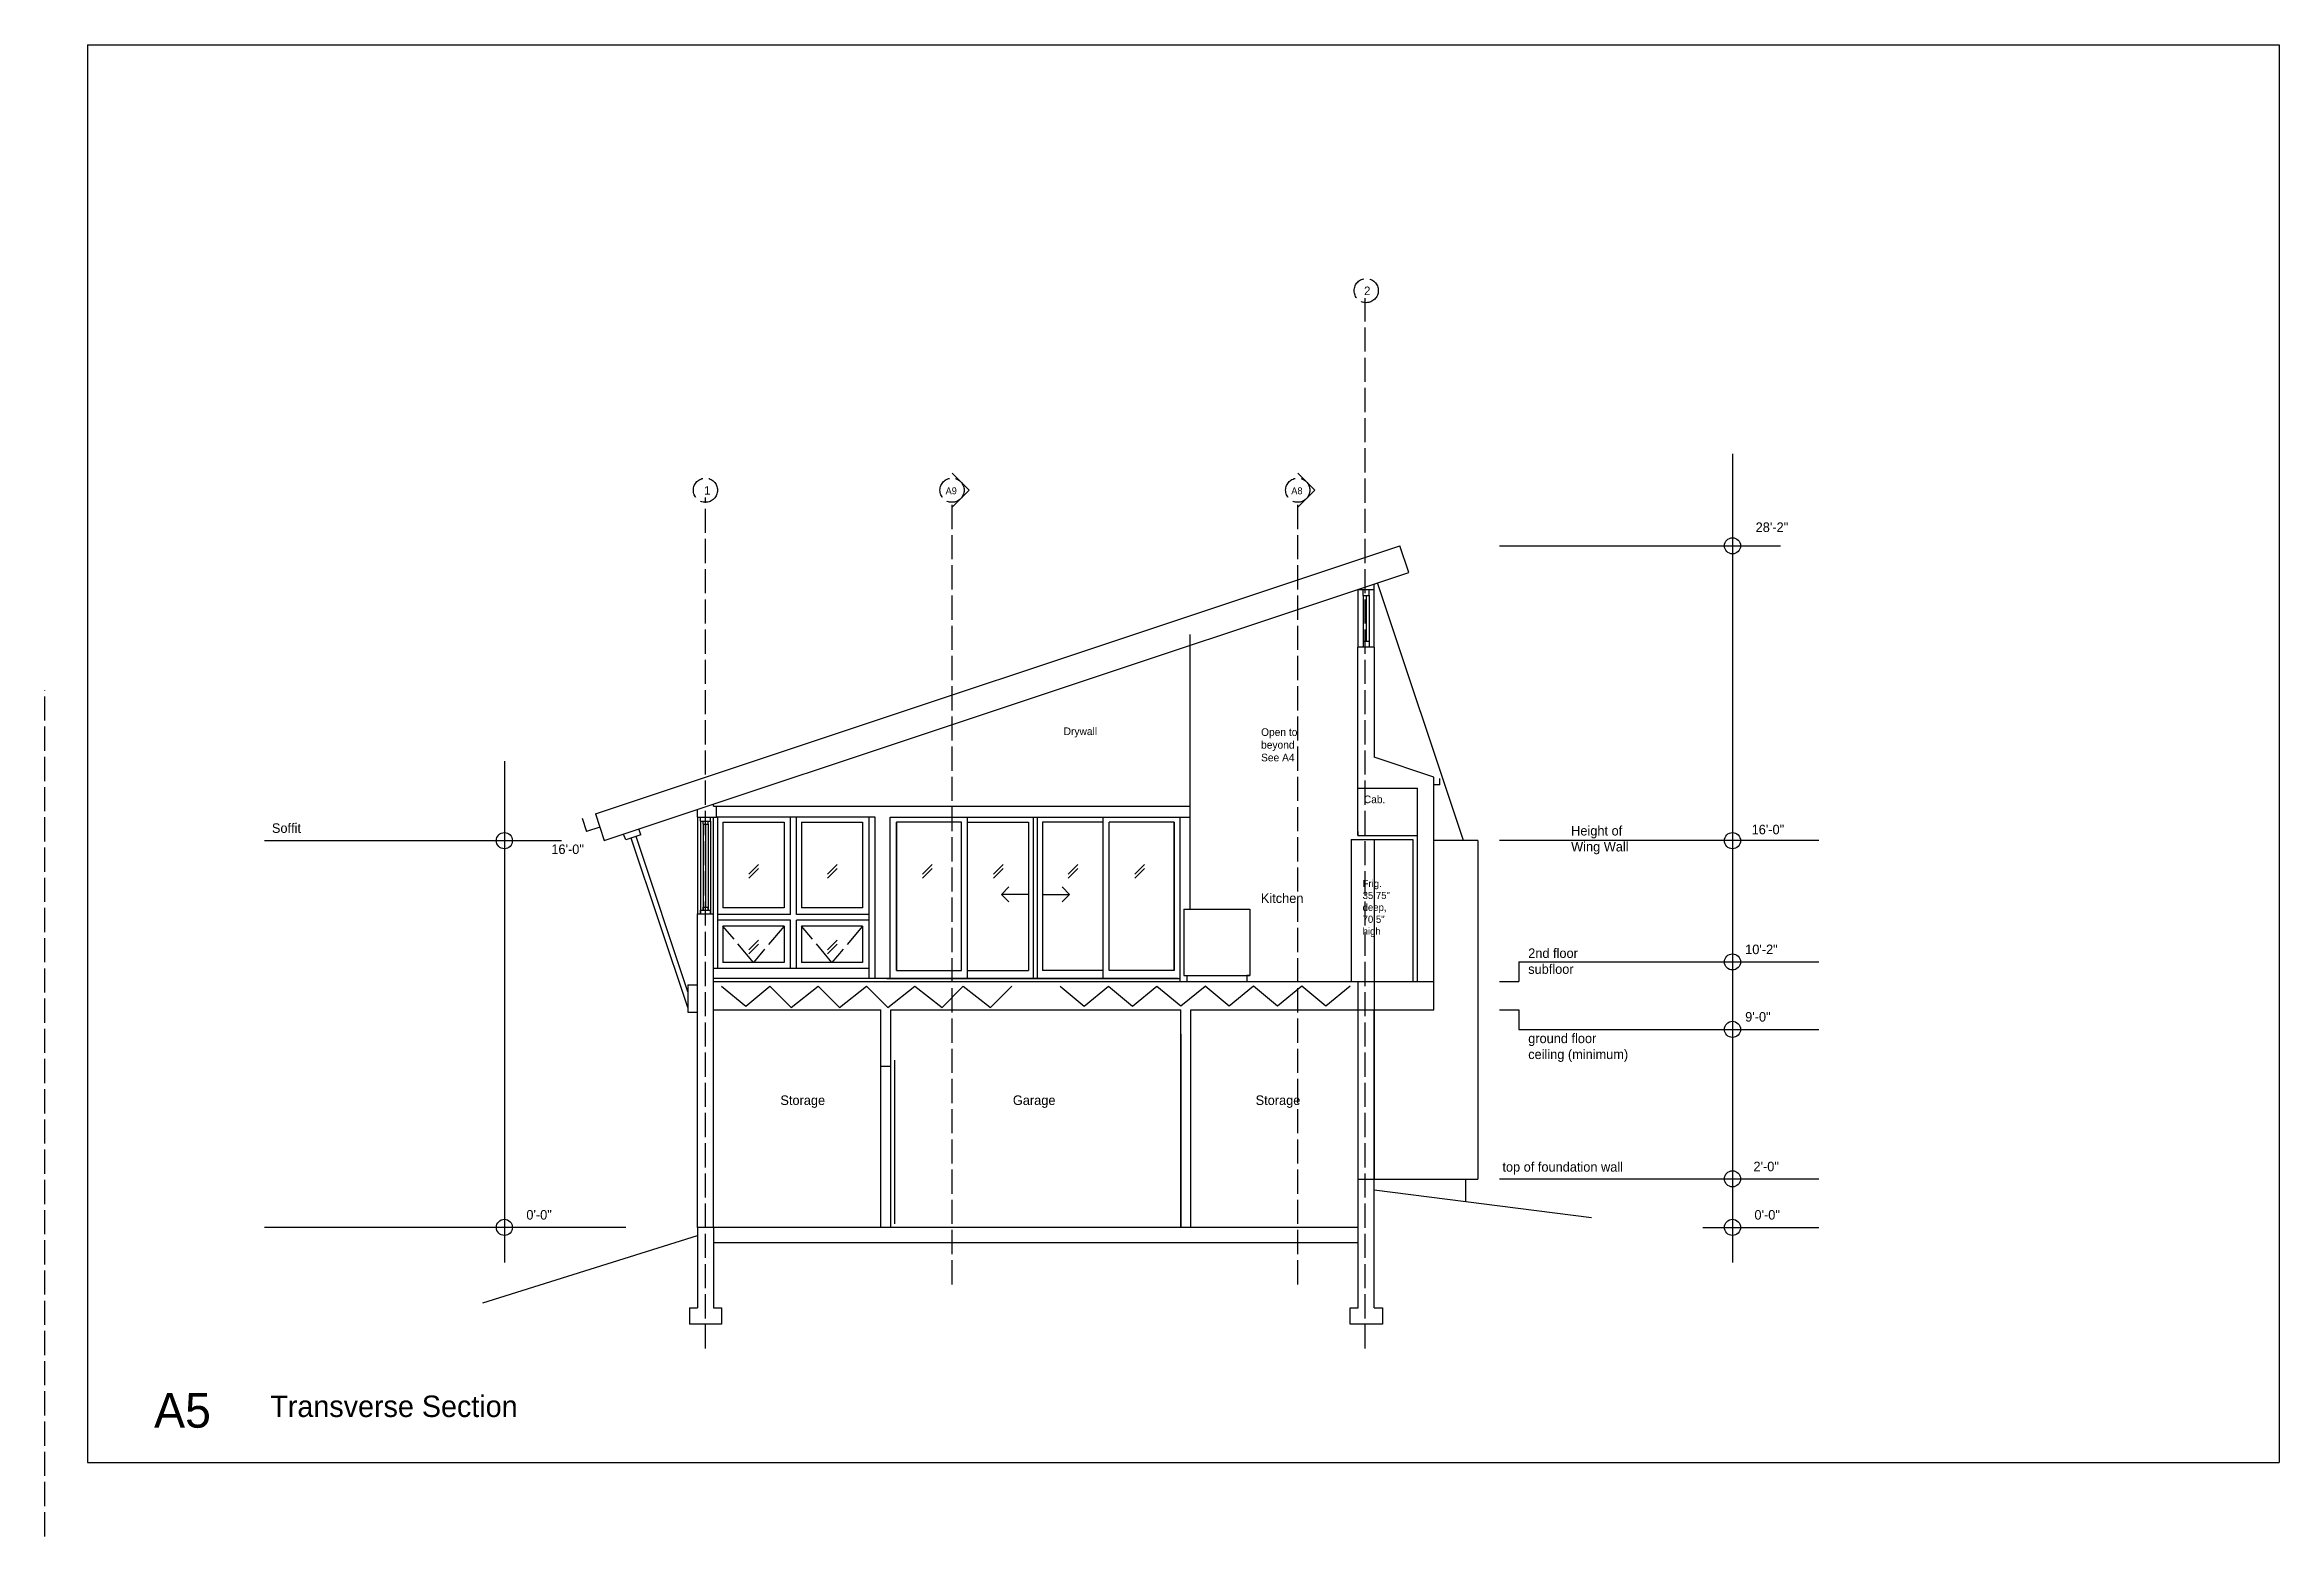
# Model space of a CAD drawing. Header units: inches. Extents: x -173 to 6851, y -308 to 3486.
# Drawn here: x 2145 to 3254, y 1934 to 2675 of the extents above; entities that cross this region are included whole.
import ezdxf

# ---------------------------------------------------------------- set-up
doc = ezdxf.new("R2010")
doc.units = ezdxf.units.IN
doc.header["$MEASUREMENT"] = 0
doc.linetypes.add('ACAD_ISO02W100', pattern=[15, 12, -3])
for name, color, linetype in [('const', 7, 'Continuous'), ('e1', 7, 'Continuous'), ('e2', 251, 'Continuous'), ('grid', 252, 'ACAD_ISO02W100'), ('millwork', 253, 'Continuous'), ('soffit', 253, 'ACAD_ISO02W100'), ('walls', 7, 'Continuous')]:
    doc.layers.add(name, color=color, linetype=linetype)

msp = doc.modelspace()

# ---------------------------------------------------------------- texts
at = {"layer": 'const', "attachment_point": 1}
for s, insert, char_height, width in [('2', (2799.7, 2554.7), 4.26, 1625.197), ('1', (2472.1, 2455.6), 4.26, 1625.197), ('A9', (2592, 2455), 3.41, 1300.158), ('A8', (2763.6, 2455), 3.41, 1300.158), ('28\'-2"', (2994.1, 2437.6), 4.74, 1805.775), ('Drywall', (2650.6, 2335.8), 3.79, 1444.62), ('Open to^Jbeyond^JSee A4', (2748.6, 2335.4), 3.789, 1444.62), ('Cab.', (2799.6, 2302), 3.79, 1444.62), ('Soffit', (2257.6, 2288.2), 4.74, 1805.775), ('Height of \\PWing Wall', (2902.5, 2286.9), 4.74, 1805.775), ('16\'-0"', (2992.1, 2287.5), 4.74, 1805.775), ('16\'-0"', (2396.3, 2277.7), 4.74, 1805.775), ('Kitchen', (2748.5, 2253.4), 4.74, 1805.775), ('Frig.^J35.75"^Jdeep,^J70.5"^Jhigh', (2799, 2260.1), 3.552, 1354.331), ('2nd floor^Jsubfloor', (2881.2, 2226.1), 4.736, 1805.775), ('10\'-2"', (2988.9, 2228), 4.74, 1805.775), ('9\'-0"', (2988.9, 2194.5), 4.74, 1805.775), ('ground floor^Jceiling (minimum)', (2881.2, 2183.8), 4.736, 1805.775), ('Storage', (2510, 2153.1), 4.74, 1805.775), ('Garage', (2625.4, 2153.1), 4.74, 1805.775), ('Storage', (2745.9, 2153.1), 4.74, 1805.775), ('top of foundation wall', (2868.4, 2120), 4.736, 1805.775), ('2\'-0"', (2993, 2120.2), 4.74, 1805.775), ('0\'-0"', (2383.9, 2096.2), 4.74, 1805.775), ('0\'-0"', (2993.5, 2096.2), 4.74, 1805.775), ('A5', (2199.1, 2005.4), 17.26, 6582.049), ('Transverse Section', (2256.8, 2004.1), 10.656, 4062.993)]:
    msp.add_mtext(s, dxfattribs=dict(at, insert=insert, char_height=char_height, width=width))

# ---------------------------------------------------------------- linework, layer by layer
for p, q in [((2166, 2674.8), (3254, 2674.8)), ((2166, 2674.8), (2166, 1970.8)), ((3254, 2674.8), (3254, 1970.8)), ((2166, 2475.8), (2166, 1970.8)), ((2796.8, 2111.6), (2804.8, 2111.6)), ((2166, 1970.8), (2836.2, 1970.8)), ((2166, 1970.8), (3254, 1970.8))]:
    msp.add_line(p, q)
at = {"layer": 'e1'}
for p, q in [((2800.8, 2401.4), (2800.8, 2378.7)), ((2796.7, 2305.6), (2796.7, 2375.7)), ((2804.8, 2375.7), (2796.7, 2375.7)), ((2804.7, 2375.7), (2804.7, 2321.1)), ((2804.8, 2375.7), (2804.8, 2375.7)), ((2834.3, 2195.6), (2834.3, 2311.2)), ((2837.3, 2307.4), (2834.3, 2307.4)), ((2837.3, 2307.4), (2837.3, 2310.4)), ((2476.8, 2296.7), (2478.3, 2296.7)), ((2796.7, 2282.1), (2796.7, 2305.6)), ((2796.7, 2305.6), (2826.3, 2305.6)), ((2411.6, 2290.7), (2413.8, 2284.1)), ((2418.2, 2292.9), (2422.6, 2279.6)), ((2472.8, 2287.8), (2472.8, 2246.6)), ((2793.4, 2280.1), (2823.9, 2280.1)), ((2793.4, 2280.1), (2793.4, 2209.6)), ((2796.7, 2284.1), (2796.7, 2282.1)), ((2796.7, 2282.1), (2826.3, 2282.1)), ((2823.9, 2280.1), (2823.9, 2209.6)), ((2710.3, 2245.6), (2710.3, 2212.6)), ((2710.3, 2245.6), (2743, 2245.6)), ((2743, 2245.6), (2743, 2212.6)), ((2710.3, 2212.6), (2711.8, 2212.6)), ((2711.8, 2212.6), (2711.8, 2209.6)), ((2743, 2212.6), (2741.5, 2212.6)), ((2741.5, 2212.6), (2741.5, 2209.6)), ((2708.8, 2087.6), (2708.8, 2179.6)), ((2713.8, 2087.6), (2713.8, 2179.6)), ((2559.8, 2087.6), (2559.8, 2167.6)), ((2564.8, 2087.6), (2564.8, 2167.6))]:
    msp.add_line(p, q, dxfattribs=at)
at = {"layer": 'e2'}
for p, q in [((2982.6, 2471.6), (2982.6, 2070.2)), ((2866.9, 2426), (3006.5, 2426)), ((2849.1, 2279.6), (2806.4, 2407.6)), ((2796.7, 2404.3), (2796.7, 2375.7)), ((2799.3, 2401.4), (2799.3, 2378.7)), ((2802.3, 2401.4), (2802.3, 2378.7)), ((2804.8, 2375.7), (2804.8, 2404.3)), ((2713.3, 2382), (2713.3, 2245.6)), ((2373, 2319), (2373, 2070.2)), ((2478.3, 2296.7), (2713.3, 2296.7)), ((2440.8, 2282.5), (2439.8, 2285.4)), ((2468.8, 2291.2), (2468.8, 2243.2)), ((2470.3, 2289.3), (2470.3, 2243.2)), ((2471.6, 2287.8), (2471.6, 2245.1)), ((2474.1, 2287.8), (2474.1, 2245.1)), ((2475.3, 2289.3), (2475.3, 2243.2)), ((2476.8, 2243.2), (2476.8, 2291.2)), ((2551.5, 2291.2), (2478.3, 2291.2)), ((2557, 2291.2), (2478.3, 2291.2)), ((2479, 2216.1), (2479, 2291.2)), ((2481.5, 2288.7), (2511.8, 2288.7)), ((2481.5, 2288.7), (2481.5, 2246.2)), ((2511.8, 2288.7), (2511.8, 2246.2)), ((2515, 2242.9), (2515, 2290.9)), ((2518, 2242.9), (2518, 2290.9)), ((2520.5, 2288.7), (2520.5, 2246.2)), ((2520.5, 2288.7), (2550.8, 2288.7)), ((2550.8, 2288.7), (2550.8, 2246.2)), ((2554, 2211.2), (2554, 2291.2)), ((2557, 2211.2), (2557, 2291.2)), ((2564.5, 2291.2), (2713.3, 2291.2)), ((2564.5, 2211.2), (2564.5, 2291.2)), ((2567.7, 2215.2), (2567.7, 2288.7)), ((2567.7, 2288.7), (2567.7, 2215.2)), ((2599.9, 2288.7), (2567.7, 2288.7)), ((2599.9, 2215.2), (2599.9, 2288.7)), ((2602.9, 2211.2), (2602.9, 2291.2)), ((2602.9, 2288.7), (2633.1, 2288.7)), ((2633.1, 2288.7), (2633.1, 2215.2)), ((2635.6, 2211.2), (2635.6, 2291.2)), ((2637.6, 2211.2), (2637.6, 2291.2)), ((2640.1, 2288.7), (2640.1, 2215.2)), ((2670.2, 2288.7), (2640.1, 2288.7)), ((2670.2, 2211.2), (2670.2, 2291.2)), ((2673.2, 2215.2), (2673.2, 2288.7)), ((2705.5, 2288.7), (2673.2, 2288.7)), ((2705.5, 2215.2), (2705.5, 2288.7)), ((2705.5, 2288.7), (2705.5, 2215.2)), ((2708.3, 2291.2), (2708.3, 2209.6)), ((2254, 2279.6), (2393.1, 2279.6)), ((2393.1, 2279.6), (2401.3, 2279.6)), ((2433.2, 2280), (2432.2, 2282.8)), ((2440.8, 2282.5), (2433.2, 2280)), ((2464.1, 2196.7), (2436, 2280.9)), ((2464.1, 2204.6), (2438.4, 2281.7)), ((2804.8, 2279.6), (2804.8, 2111.6)), ((2856.2, 2279.6), (2834.3, 2279.6)), ((2852.6, 2279.6), (2836.3, 2279.6)), ((2856.2, 2279.6), (2856.2, 2111.6)), ((3025.4, 2279.6), (2866.9, 2279.6)), ((2494.4, 2262.9), (2499.2, 2267.7)), ((2494.4, 2260.9), (2499.2, 2265.7)), ((2533.4, 2262.9), (2538.2, 2267.7)), ((2533.4, 2260.9), (2538.2, 2265.7)), ((2580.5, 2262.9), (2585.3, 2267.7)), ((2580.5, 2260.9), (2585.3, 2265.7)), ((2615.8, 2262.9), (2620.6, 2267.7)), ((2615.8, 2260.9), (2620.6, 2265.7)), ((2652.9, 2262.9), (2657.7, 2267.7)), ((2652.9, 2260.9), (2657.7, 2265.7)), ((2686, 2262.9), (2690.8, 2267.7)), ((2686, 2260.9), (2690.8, 2265.7)), ((2619.7, 2252.9), (2623.4, 2256.7)), ((2633.1, 2252.9), (2619.7, 2252.9)), ((2619.7, 2252.9), (2623.4, 2249.2)), ((2640.1, 2252.9), (2653.5, 2252.9)), ((2653.5, 2252.9), (2649.8, 2256.7)), ((2653.5, 2252.9), (2649.8, 2249.2)), ((2515, 2242.9), (2479, 2242.9)), ((2511.8, 2246.2), (2481.5, 2246.2)), ((2554, 2242.9), (2518, 2242.9)), ((2550.8, 2246.2), (2520.5, 2246.2)), ((2515, 2240.2), (2479, 2240.2)), ((2511.8, 2237.2), (2481.5, 2237.2)), ((2481.5, 2237.2), (2481.5, 2219.1)), ((2494.4, 2225.4), (2499.2, 2230.2)), ((2511.8, 2237.2), (2511.8, 2219.1)), ((2515, 2216.1), (2515, 2240.2)), ((2518, 2216.1), (2518, 2240.2)), ((2554, 2240.2), (2518, 2240.2)), ((2520.5, 2237.2), (2520.5, 2219.1)), ((2550.8, 2237.2), (2520.5, 2237.2)), ((2533.4, 2225.4), (2538.2, 2230.2)), ((2550.8, 2237.2), (2550.8, 2219.1)), ((2511.8, 2219.1), (2481.5, 2219.1)), ((2494.4, 2223.4), (2499.2, 2228.2)), ((2550.8, 2219.1), (2520.5, 2219.1)), ((2533.4, 2223.4), (2538.2, 2228.2)), ((2876.5, 2219.4), (3025.4, 2219.4)), ((2876.5, 2219.4), (2876.5, 2209.6)), ((2554, 2216.1), (2476.5, 2216.1)), ((2707.4, 2211.2), (2476.6, 2211.2)), ((2562.8, 2211.2), (2476.8, 2211.2)), ((2480.8, 2207.4), (2492.8, 2197.4)), ((2492.8, 2197.4), (2504.8, 2207.4)), ((2504.8, 2207.4), (2515.4, 2196.8)), ((2515.4, 2196.8), (2528.8, 2207.4)), ((2528.8, 2207.4), (2539.4, 2196.8)), ((2539.4, 2196.8), (2552.8, 2207.4)), ((2552.8, 2207.4), (2563.4, 2196.8)), ((2562.8, 2211.2), (2708.3, 2211.2)), ((2563.4, 2196.8), (2576.8, 2207.4)), ((2567.7, 2215.2), (2599.9, 2215.2)), ((2576.8, 2207.4), (2590.3, 2196.8)), ((2590.3, 2196.8), (2600.8, 2207.4)), ((2600.8, 2207.4), (2614.3, 2196.8)), ((2602.9, 2215.2), (2633.1, 2215.2)), ((2614.3, 2196.8), (2624.8, 2207.4)), ((2670.2, 2215.2), (2640.1, 2215.2)), ((2648.8, 2207.4), (2660.8, 2197.4)), ((2660.8, 2197.4), (2672.8, 2207.4)), ((2672.8, 2207.4), (2684.8, 2197.4)), ((2705.5, 2215.2), (2673.2, 2215.2)), ((2684.8, 2197.4), (2696.8, 2207.4)), ((2696.8, 2207.4), (2708.8, 2197.6)), ((2708.3, 2212.6), (2708.3, 2209.6)), ((2708.8, 2197.6), (2720.8, 2207.4)), ((2711.8, 2212.6), (2741.5, 2212.6)), ((2720.8, 2207.6), (2732.8, 2197.6)), ((2732.8, 2197.6), (2744.8, 2207.6)), ((2741.5, 2212.6), (2743, 2212.6)), ((2744.8, 2207.6), (2756.8, 2197.6)), ((2756.8, 2197.6), (2768.8, 2207.6)), ((2768.8, 2207.6), (2780.8, 2197.6)), ((2780.8, 2197.6), (2792.8, 2207.6)), ((2796.8, 2195.6), (2796.8, 2209.6)), ((2866.9, 2209.6), (2876.5, 2209.6)), ((2866.9, 2195.6), (2876.5, 2195.6)), ((2876.5, 2195.6), (2876.5, 2185.9)), ((2876.5, 2185.9), (3025.4, 2185.9)), ((2804.8, 2111.6), (2856.2, 2111.6)), ((2850, 2111.6), (2850, 2100.5)), ((2866.9, 2111.7), (3025.4, 2111.7)), ((2433.2, 2087.6), (2254, 2087.6)), ((2967.9, 2087.6), (3025.4, 2087.6))]:
    msp.add_line(p, q, dxfattribs=at)
for centre in [(2982.6, 2426), (2373, 2279.6), (2982.6, 2279.6), (2982.6, 2219.4), (2982.6, 2185.9), (2982.6, 2111.7), (2373, 2087.6), (2982.6, 2087.6)]:
    msp.add_circle(centre, 4, dxfattribs=at)
at = {"layer": 'grid'}
for p, q in [((2800.2, 2027.4), (2800.2, 2549)), ((2472.8, 2027.4), (2472.8, 2449.9)), ((2595.2, 2059.3), (2595.2, 2447.6)), ((2766.8, 2059.3), (2766.8, 2447.6)), ((2144.8, 1934.2), (2144.8, 2354.4))]:
    msp.add_line(p, q, dxfattribs=at)
for centre in [(2800.8, 2552.7), (2472.8, 2453.6), (2595.2, 2453.6), (2766.8, 2453.6)]:
    msp.add_circle(centre, 6, dxfattribs=at)
at = {"layer": 'millwork'}
for p, q in [((2464.1, 2208), (2464.1, 2194.4)), ((2464.1, 2208), (2468.6, 2208)), ((2464.1, 2194.4), (2468.6, 2194.4))]:
    msp.add_line(p, q, dxfattribs=at)
at = {"layer": 'soffit'}
for p, q in [((2496.6, 2219.1), (2481.5, 2237.2)), ((2511.8, 2237.2), (2496.6, 2219.1)), ((2535.6, 2219.1), (2520.5, 2237.2)), ((2550.8, 2237.2), (2535.6, 2219.1))]:
    msp.add_line(p, q, dxfattribs=at)
at = {"layer": 'walls'}
for p, q in [((2595.2, 2462.1), (2603.7, 2453.6)), ((2595.2, 2445.1), (2603.7, 2453.6)), ((2766.8, 2462.1), (2775.3, 2453.6)), ((2766.8, 2445.1), (2775.3, 2453.6)), ((2418.2, 2292.9), (2817.4, 2426)), ((2821.9, 2412.7), (2817.4, 2426)), ((2422.6, 2279.6), (2821.9, 2412.7)), ((2804.8, 2404.3), (2804.8, 2407)), ((2796.7, 2404.3), (2804.8, 2404.3)), ((2799.3, 2401.4), (2799.3, 2404.4)), ((2799.3, 2401.4), (2802.3, 2401.4)), ((2802.3, 2401.4), (2802.3, 2404.4)), ((2799.3, 2378.7), (2802.3, 2378.7)), ((2799.3, 2378.7), (2799.3, 2375.7)), ((2802.3, 2378.7), (2802.3, 2375.7)), ((2834.3, 2311.2), (2804.7, 2321.1)), ((2476.8, 2296.7), (2476.8, 2297.7)), ((2478.3, 2291.2), (2478.3, 2296.7)), ((2826.3, 2209.6), (2826.3, 2305.6)), ((2420.4, 2286.3), (2413.8, 2284.1)), ((2468.8, 2291.2), (2468.8, 2295)), ((2468.8, 2291.2), (2478.3, 2291.2)), ((2470.3, 2289.3), (2470.3, 2291.2)), ((2470.3, 2289.3), (2475.3, 2289.3)), ((2471.6, 2287.8), (2471.6, 2289.3)), ((2471.6, 2287.8), (2474.1, 2287.8)), ((2472.8, 2287.8), (2472.8, 2264.8)), ((2474.1, 2287.8), (2474.1, 2289.3)), ((2475.3, 2289.3), (2475.3, 2291.2)), ((2472.8, 2259.9), (2472.8, 2246.6)), ((2468.8, 2087.6), (2468.8, 2243.2)), ((2468.8, 2243.2), (2476.8, 2243.2)), ((2470.3, 2243.2), (2470.3, 2245.1)), ((2470.3, 2245.1), (2475.3, 2245.1)), ((2471.6, 2246.6), (2474.1, 2246.6)), ((2471.6, 2245.1), (2471.6, 2246.6)), ((2474.1, 2245.1), (2474.1, 2246.6)), ((2475.3, 2243.2), (2475.3, 2245.1)), ((2476.8, 2087.6), (2476.8, 2243.2)), ((2476.8, 2209.6), (2834.3, 2209.6)), ((2476.8, 2195.6), (2559.8, 2195.6)), ((2559.8, 2167.6), (2559.8, 2195.6)), ((2564.8, 2195.6), (2708.8, 2195.6)), ((2564.8, 2167.6), (2564.8, 2195.6)), ((2708.8, 2179.6), (2708.8, 2195.6)), ((2713.8, 2195.6), (2834.3, 2195.6)), ((2713.8, 2179.6), (2713.8, 2195.6)), ((2796.8, 2111.6), (2796.8, 2195.6)), ((2804.8, 2111.6), (2804.8, 2195.6)), ((2708.8, 2183.6), (2708.8, 2087.6)), ((2559.8, 2167.6), (2564.8, 2167.6)), ((2566.6, 2170.6), (2566.6, 2089.3)), ((2796.8, 2047.6), (2796.8, 2111.6)), ((2804.8, 2047.6), (2804.8, 2111.6)), ((2804.8, 2106.2), (2912.7, 2092.5)), ((2796.8, 2087.6), (2468.8, 2087.6)), ((2468.8, 2087.6), (2468.8, 2068.1)), ((2476.8, 2087.6), (2476.8, 2047.6)), ((2362.3, 2050.1), (2468.8, 2083.6)), ((2468.8, 2084.8), (2468.8, 2047.6)), ((2476.8, 2080.1), (2796.8, 2080.1)), ((2464.8, 2047.6), (2468.8, 2047.6)), ((2464.8, 2047.6), (2464.8, 2039.6)), ((2476.8, 2047.6), (2480.8, 2047.6)), ((2480.8, 2047.6), (2480.8, 2039.6)), ((2792.8, 2047.6), (2796.8, 2047.6)), ((2792.8, 2039.6), (2792.8, 2047.6)), ((2804.8, 2047.6), (2808.8, 2047.6)), ((2808.8, 2047.6), (2808.8, 2039.6)), ((2480.8, 2039.6), (2464.8, 2039.6)), ((2468.8, 2039.6), (2464.8, 2039.6)), ((2808.8, 2039.6), (2792.8, 2039.6))]:
    msp.add_line(p, q, dxfattribs=at)

msp.set_redraw_order([(e.dxf.handle, doc.entitydb.next_handle()) for e in msp.query("TEXT MTEXT ATTDEF DIMENSION ARC_DIMENSION")])  # texts and dimensions are drawn at this point

doc.saveas('drawing.dxf')
